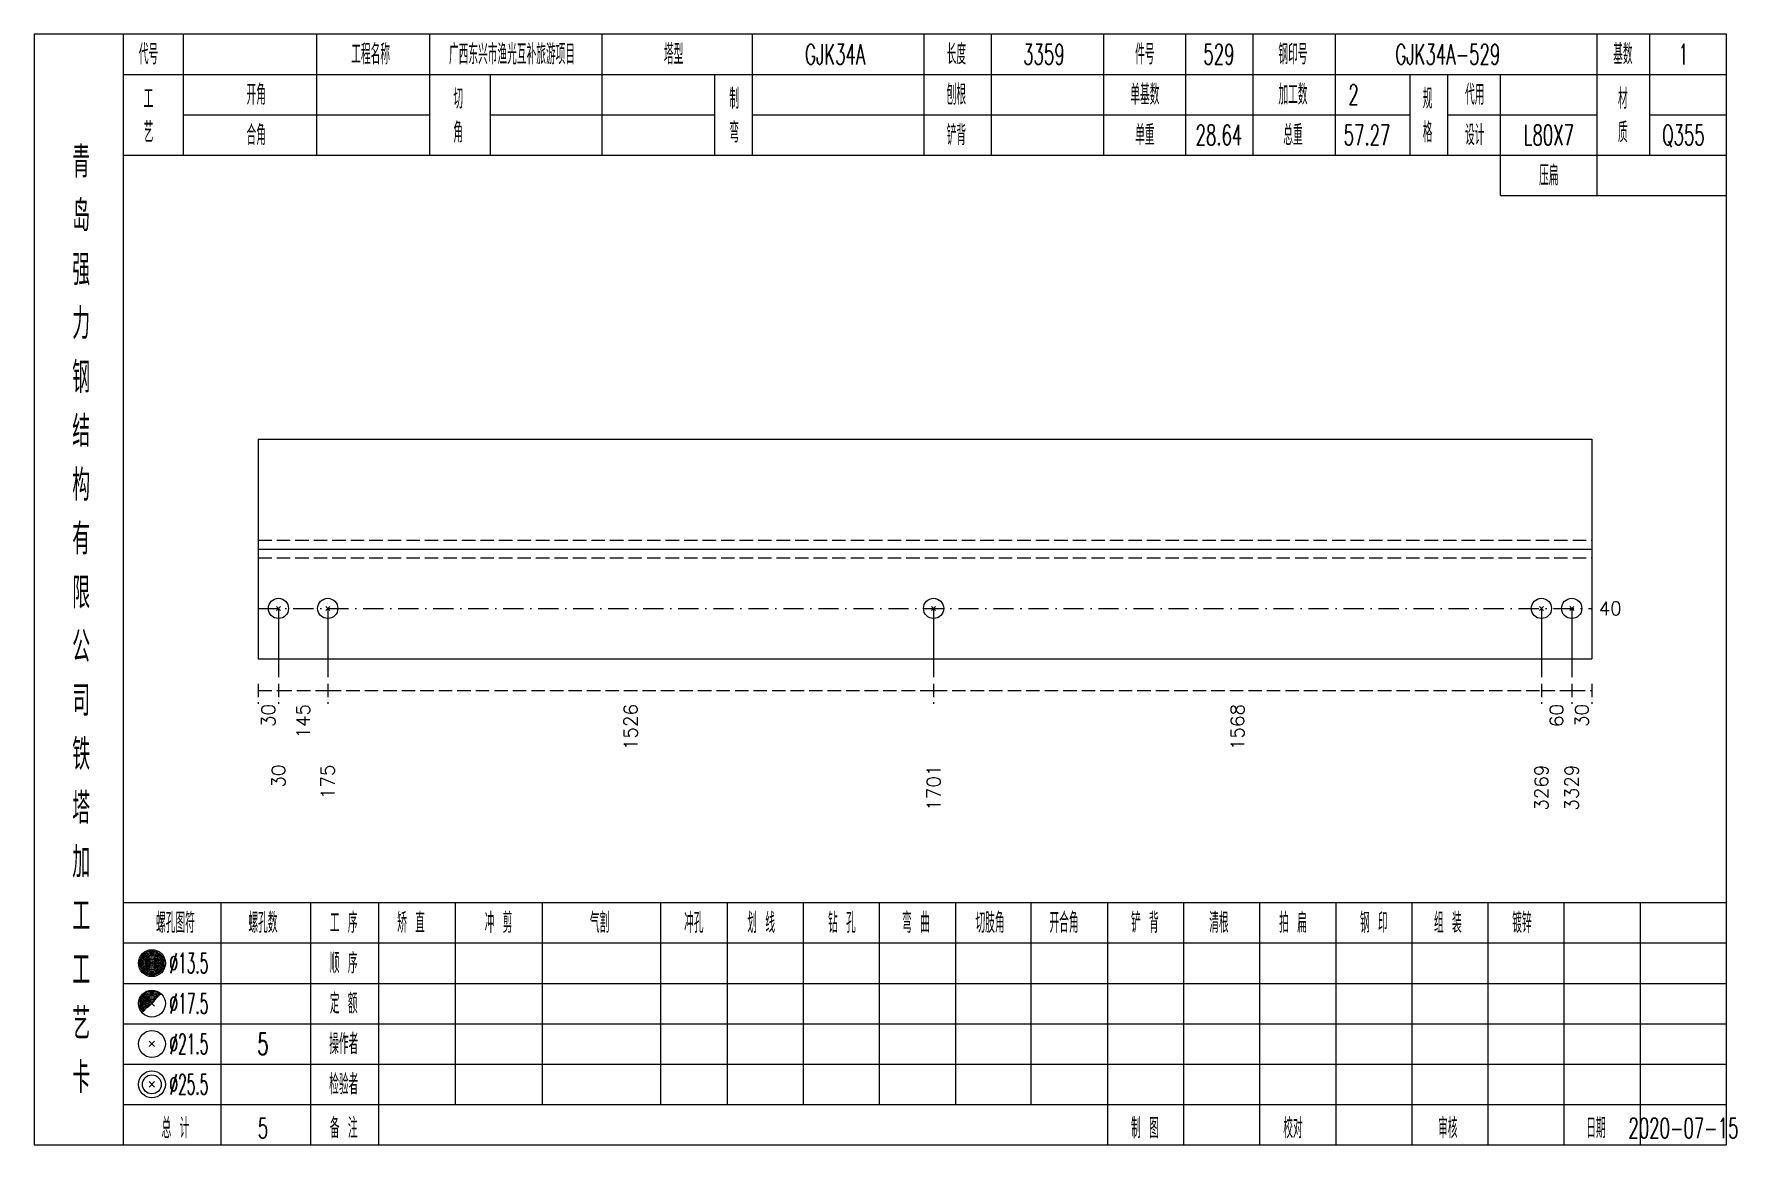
# Model space of a CAD drawing. Extents: x 0 to 2606, y -377 to 6479.
# Drawn here: x 2091.2 to 2344.1, y 4200 to 4365 of the extents above; entities that cross this region are included whole.
import ezdxf
from ezdxf.enums import TextEntityAlignment as Align

# ---------------------------------------------------------------- set-up
doc = ezdxf.new("R2010")
doc.units = 0
doc.header["$MEASUREMENT"] = 0
doc.linetypes.add('一点画线', pattern=[5.2, 3, -1, 0.2, -1])
doc.linetypes.add('虚线', pattern=[2.75, 2, -0.75])
doc.layers.get('0').update_dxf_attribs({"linetype": 'CONTINUOUS', "lineweight": 25})
doc.layers.add('1', color=7, linetype='CONTINUOUS', lineweight=25)
doc.layers.add('4', color=7, linetype='CONTINUOUS', lineweight=25)
doc.styles.get("Standard").update_dxf_attribs({"font": 'simplex.shx', "width": 0.7, "height": 3, "bigfont": 'gbhzfs.shx'})

msp = doc.modelspace()

# ---------------------------------------------------------------- texts
at = {"color": 7, "linetype": 'Continuous', "lineweight": 13}
msp.add_text('40', height=2, dxfattribs=at).set_placement((2323.6, 4279.69), align=Align.MIDDLE_LEFT)
at = {"color": 8, "linetype": 'Continuous', "lineweight": 9}
for s, p in [('30', (2126, 4265.5)), ('145', (2131.16, 4265.5)), ('1526', (2179.82, 4265.5)), ('1568', (2269.96, 4265.5)), ('60', (2317.35, 4265.5)), ('30', (2321.1, 4265.5))]:
    msp.add_text(s, height=2, rotation=90, dxfattribs=at).set_placement(p, align=Align.MIDDLE_RIGHT)
at = {"layer": '1', "color": 7, "linetype": 'Continuous', "lineweight": 13}
for s, p in [('30', (2127.5, 4256.5)), ('175', (2134.82, 4256.5)), ('1701', (2224.82, 4256.5)), ('3269', (2315.1, 4256.5)), ('3329', (2319.6, 4256.5))]:
    msp.add_text(s, height=2, rotation=90, dxfattribs=at).set_placement(p, align=Align.MIDDLE_RIGHT)
at = {"layer": '4', "color": 1, "linetype": 'Continuous', "lineweight": 13}
for s, height, width, p in [('代号', 3, 0.6, (2108.2, 4362)), ('工程名称', 3, 0.6, (2141.2, 4362)), ('广西东兴市渔光互补旅游项目', 3, 0.6, (2162.2, 4362)), ('塔型', 3, 0.6, (2186.2, 4362)), ('GJK34A', 3, 0.6, (2210.2, 4362)), ('长度', 3, 0.6, (2228.2, 4362)), ('3359', 3, 0.6, (2241.2, 4362)), ('件号', 3, 0.6, (2256.2, 4362)), ('529', 3, 0.6, (2267.2, 4362)), ('钢印号', 3, 0.6, (2278.2, 4362)), ('GJK34A-529', 3, 0.6, (2301.2, 4362)), ('基数', 3, 0.6, (2327.2, 4362)), ('1', 3, 0.6, (2336.2, 4362)), ('工', 3, 0.6, (2108.2, 4355.4)), ('开角', 3, 0.6, (2124.2, 4356)), ('切', 3, 0.6, (2154.2, 4355.4)), ('制', 3, 0.6, (2195.2, 4355.4)), ('刨根', 3, 0.6, (2228.2, 4356)), ('单基数', 3, 0.6, (2256.2, 4356)), ('加工数', 3, 0.6, (2278.2, 4356)), ('2', 3, 0.6, (2287.2, 4356)), ('规', 3, 0.6, (2298.2, 4355.4)), ('代用', 3, 0.6, (2305.2, 4356)), ('材', 3, 0.6, (2327.2, 4355.4)), ('艺', 3, 0.6, (2108.2, 4350.4)), ('合角', 3, 0.6, (2124.2, 4350)), ('角', 3, 0.6, (2154.2, 4350.4)), ('弯', 3, 0.6, (2195.2, 4350.4)), ('铲背', 3, 0.6, (2228.2, 4350)), ('单重', 3, 0.6, (2256.2, 4350)), ('28.64', 3, 0.6, (2267.2, 4350)), ('总重', 3, 0.6, (2278.2, 4350)), ('57.27', 3, 0.6, (2289.2, 4350)), ('格', 3, 0.6, (2298.2, 4350.4)), ('设计', 3, 0.6, (2305.2, 4350)), ('L80X7', 3, 0.6, (2316.2, 4350)), ('质', 3, 0.6, (2327.2, 4350.4)), ('Q355', 3, 0.6, (2336.2, 4350)), ('青', 4.6, 0.8, (2098.2, 4346)), ('压扁', 3, 0.6, (2316.2, 4344)), ('岛', 4.6, 0.8, (2098.2, 4338)), ('强', 4.6, 0.8, (2098.2, 4330)), ('力', 4.6, 0.8, (2098.2, 4322)), ('钢', 4.6, 0.8, (2098.2, 4314)), ('结', 4.6, 0.8, (2098.2, 4306)), ('构', 4.6, 0.8, (2098.2, 4298)), ('有', 4.6, 0.8, (2098.2, 4290)), ('限', 4.6, 0.8, (2098.2, 4282)), ('公', 4.6, 0.8, (2098.2, 4274)), ('司', 4.6, 0.8, (2098.2, 4266)), ('铁', 4.6, 0.8, (2098.2, 4258)), ('塔', 4.6, 0.8, (2098.2, 4250)), ('加', 4.6, 0.8, (2098.2, 4242)), ('工', 4.6, 0.8, (2098.2, 4234)), ('螺孔图符', 3, 0.6, (2112.2, 4233)), ('螺孔数', 3, 0.6, (2125.2, 4233)), ('工 序', 3, 0.6, (2137.2, 4233)), ('矫 直', 3, 0.6, (2147.2, 4233)), ('冲 剪', 3, 0.6, (2160.2, 4233)), ('气割', 3, 0.6, (2175.2, 4233)), ('冲孔', 3, 0.6, (2189.2, 4233)), ('划 线', 3, 0.6, (2199.2, 4233)), ('钻 孔', 3, 0.6, (2211.2, 4233)), ('弯 曲', 3, 0.6, (2222.2, 4233)), ('切肢角', 3, 0.6, (2233.2, 4233)), ('开合角', 3, 0.6, (2244.2, 4233)), ('铲 背', 3, 0.6, (2256.2, 4233)), ('清根', 3, 0.6, (2267.2, 4233)), ('拍 扁', 3, 0.6, (2278.2, 4233)), ('钢 印', 3, 0.6, (2290.2, 4233)), ('组 装', 3, 0.6, (2301.2, 4233)), ('镀锌', 3, 0.6, (2312.2, 4233)), ('工', 4.6, 0.8, (2098.2, 4226)), ('%%C13.5', 3, 0.5, (2114.2, 4227)), ('顺 序', 3, 0.6, (2137.2, 4227)), ('%%C17.5', 3, 0.5, (2114.2, 4221)), ('定 额', 3, 0.6, (2137.2, 4221)), ('艺', 4.6, 0.8, (2098.2, 4218)), ('操作者', 3, 0.6, (2137.2, 4215)), ('%%C21.5', 3, 0.5, (2114.2, 4215)), ('5', 3.2, 0.6, (2125.2, 4215)), ('卡', 4.6, 0.8, (2098.2, 4210)), ('%%C25.5', 3, 0.5, (2114.2, 4209)), ('检验者', 3, 0.6, (2137.2, 4209)), ('总 计', 3, 0.6, (2112.2, 4202.5)), ('5', 3, 0.6, (2125.2, 4202.5)), ('备 注', 3, 0.6, (2137.2, 4202.5)), ('制 图', 3, 0.6, (2256.2, 4202.5)), ('校对', 3, 0.6, (2278.2, 4202.5)), ('审核', 3, 0.6, (2301.2, 4202.5)), ('日期', 3, 0.6, (2323.2, 4202.5)), ('2020-07-15', 3, 0.6, (2336.2, 4202.5))]:
    msp.add_text(s, height=height, dxfattribs=dict(at, width=width)).set_placement(p, align=Align.MIDDLE_CENTER)

# ---------------------------------------------------------------- linework, layer by layer
at = {"color": 7, "linetype": 'Continuous', "lineweight": 18}
for p, q in [((2124.5, 4304.81), (2124.5, 4272.19)), ((2124.5, 4304.81), (2322.6, 4304.81)), ((2322.6, 4304.81), (2322.6, 4272.19)), ((2124.5, 4288.5), (2322.6, 4288.5))]:
    msp.add_line(p, q, dxfattribs=at)
at = {"color": 1, "linetype": '虚线', "lineweight": 18}
for p, q in [((2124.5, 4289.81), (2322.6, 4289.81)), ((2124.5, 4287.19), (2322.6, 4287.19))]:
    msp.add_line(p, q, dxfattribs=at)
at = {"color": 3, "linetype": '一点画线', "lineweight": 13}
msp.add_line((2124.5, 4279.69), (2322.6, 4279.69), dxfattribs=at)
at = {"color": 7, "linetype": 'Continuous', "lineweight": 13}
for p, q in [((2127.5, 4279.69), (2127.5, 4269.5)), ((2134.82, 4279.69), (2134.82, 4269.5)), ((2224.82, 4279.69), (2224.82, 4269.5)), ((2315.1, 4279.69), (2315.1, 4269.5)), ((2319.6, 4279.69), (2319.6, 4269.5))]:
    msp.add_line(p, q, dxfattribs=at)
at = {"color": 8, "linetype": '虚线', "lineweight": 9}
for p, q in [((2124.5, 4268.5), (2124.5, 4265.5)), ((2124.5, 4267.5), (2127.5, 4267.5)), ((2127.5, 4268.5), (2127.5, 4265.5)), ((2127.5, 4268.5), (2127.5, 4265.5)), ((2127.5, 4267.5), (2134.82, 4267.5)), ((2134.82, 4268.5), (2134.82, 4265.5)), ((2134.82, 4268.5), (2134.82, 4265.5)), ((2134.82, 4267.5), (2224.82, 4267.5)), ((2224.82, 4268.5), (2224.82, 4265.5)), ((2224.82, 4268.5), (2224.82, 4265.5)), ((2224.82, 4267.5), (2315.1, 4267.5)), ((2315.1, 4268.5), (2315.1, 4265.5)), ((2315.1, 4268.5), (2315.1, 4265.5)), ((2315.1, 4267.5), (2319.6, 4267.5)), ((2319.6, 4268.5), (2319.6, 4265.5)), ((2319.6, 4268.5), (2319.6, 4265.5)), ((2319.6, 4267.5), (2322.6, 4267.5)), ((2322.6, 4268.5), (2322.6, 4265.5))]:
    msp.add_line(p, q, dxfattribs=at)
at = {"layer": '1', "color": 7, "linetype": 'Continuous', "lineweight": 13}
for p, q in [((2127.2, 4279.39), (2127.8, 4279.99)), ((2127.8, 4279.39), (2127.2, 4279.99)), ((2134.52, 4279.39), (2135.12, 4279.99)), ((2135.12, 4279.39), (2134.52, 4279.99)), ((2224.52, 4279.39), (2225.12, 4279.99)), ((2225.12, 4279.39), (2224.52, 4279.99)), ((2314.8, 4279.39), (2315.4, 4279.99)), ((2315.4, 4279.39), (2314.8, 4279.99)), ((2319.3, 4279.39), (2319.9, 4279.99)), ((2319.9, 4279.39), (2319.3, 4279.99))]:
    msp.add_line(p, q, dxfattribs=at)
at = {"layer": '1', "color": 7, "linetype": 'Continuous', "lineweight": 18}
msp.add_line((2124.5, 4272.19), (2322.6, 4272.19), dxfattribs=at)
at = {"layer": '1', "color": 7, "linetype": 'Continuous', "lineweight": 13}
for centre in [(2127.5, 4279.69), (2134.82, 4279.69), (2224.82, 4279.69), (2315.1, 4279.69), (2319.6, 4279.69)]:
    msp.add_circle(centre, 1.5, dxfattribs=at)
at = {"layer": '4', "color": 1, "linetype": 'Continuous', "lineweight": 18}
for p, q in [((2104.5, 4200), (2104.5, 4365)), ((2113.4, 4347), (2113.4, 4365)), ((2133.2, 4347), (2133.2, 4365)), ((2150, 4347), (2150, 4365)), ((2175.6, 4347), (2175.6, 4365)), ((2197.9, 4347), (2197.9, 4365)), ((2223.4, 4347), (2223.4, 4365)), ((2233.4, 4347), (2233.4, 4365)), ((2250.1, 4347), (2250.1, 4365)), ((2262.3, 4347), (2262.3, 4365)), ((2272.3, 4347), (2272.3, 4365)), ((2284.5, 4347), (2284.5, 4365)), ((2323.4, 4341), (2323.4, 4365)), ((2331.2, 4347), (2331.2, 4365)), ((2104.5, 4359), (2342.6, 4359)), ((2159, 4347), (2159, 4359)), ((2192.3, 4347), (2192.3, 4359)), ((2295.6, 4347), (2295.6, 4359)), ((2301.2, 4347), (2301.2, 4359)), ((2309, 4341), (2309, 4359)), ((2113.4, 4353), (2150, 4353)), ((2159, 4353), (2192.3, 4353)), ((2197.9, 4353), (2295.6, 4353)), ((2301.2, 4353), (2323.4, 4353)), ((2331.2, 4353), (2342.6, 4353)), ((2104.5, 4347), (2342.6, 4347)), ((2309, 4341), (2342.6, 4341)), ((2104.5, 4236), (2342.6, 4236)), ((2119, 4200), (2119, 4236)), ((2132.3, 4200), (2132.3, 4236)), ((2142.4, 4200), (2142.4, 4236)), ((2153.8, 4206), (2153.8, 4236)), ((2166.7, 4206), (2166.7, 4236)), ((2184.3, 4206), (2184.3, 4236)), ((2194.2, 4206), (2194.2, 4236)), ((2205.5, 4206), (2205.5, 4236)), ((2216.8, 4206), (2216.8, 4236)), ((2228.1, 4206), (2228.1, 4236)), ((2239.3, 4206), (2239.3, 4236)), ((2250.7, 4206), (2250.7, 4236)), ((2262, 4206), (2262, 4236)), ((2273.3, 4206), (2273.3, 4236)), ((2284.6, 4206), (2284.6, 4236)), ((2295.9, 4206), (2295.9, 4236)), ((2307.2, 4206), (2307.2, 4236)), ((2318.5, 4206), (2318.5, 4236)), ((2329.8, 4206), (2329.8, 4236)), ((2104.5, 4230), (2342.6, 4230)), ((2104.5, 4224), (2342.6, 4224)), ((2104.5, 4218), (2342.6, 4218)), ((2104.5, 4212), (2342.6, 4212)), ((2104.5, 4206), (2342.6, 4206)), ((2250.7, 4200), (2250.7, 4206)), ((2262, 4200), (2262, 4206)), ((2273.3, 4200), (2273.3, 4206)), ((2284.6, 4200), (2284.6, 4206)), ((2295.9, 4200), (2295.9, 4206)), ((2307.2, 4200), (2307.2, 4206)), ((2318.5, 4200), (2318.5, 4206)), ((2329.8, 4200), (2329.8, 4206))]:
    msp.add_line(p, q, dxfattribs=at)
at = {"layer": '4', "color": 7, "linetype": 'Continuous', "lineweight": 13}
for p, q in [((2108.5, 4226.8), (2108.9, 4227.2)), ((2108.9, 4226.8), (2108.5, 4227.2)), ((2108.3, 4214.6), (2109.1, 4215.4)), ((2109.1, 4214.6), (2108.3, 4215.4)), ((2108.3, 4208.6), (2109.1, 4209.4)), ((2109.1, 4208.6), (2108.3, 4209.4))]:
    msp.add_line(p, q, dxfattribs=at)
at = {"layer": '4', "color": 7, "linetype": 'Continuous', "lineweight": 0}
for p, q in [((2108.3, 4220.6), (2109.1, 4221.4)), ((2108.3, 4221.4), (2109.1, 4220.6))]:
    msp.add_line(p, q, dxfattribs=at)
at = {"layer": '4', "color": 1, "linetype": 'Continuous', "lineweight": 18}
msp.add_lwpolyline([(2091.2, 4365), (2091.2, 4200), (2342.6, 4200), (2342.6, 4365)], close=True, dxfattribs=at)
at = {"layer": '4', "color": 7, "linetype": 'Continuous', "lineweight": 13}
for centre, radius in [((2108.7, 4227), 2), ((2108.7, 4227), 1.8), ((2108.7, 4227), 1.6), ((2108.7, 4227), 1.4), ((2108.7, 4227), 1.2), ((2108.7, 4227), 1), ((2108.7, 4227), 0.8), ((2108.7, 4227), 0.6), ((2108.7, 4227), 0.4), ((2108.7, 4227), 0.2), ((2108.7, 4221), 2), ((2108.7, 4215), 2), ((2108.7, 4209), 2), ((2108.7, 4209), 1.4)]:
    msp.add_circle(centre, radius, dxfattribs=at)
for radius in [1.8, 1.6, 1.4, 1.2, 1, 0.8, 0.6, 0.4, 0.2]:
    msp.add_arc((2108.7, 4221), radius, 45, 225, dxfattribs=at)

msp.set_redraw_order([(e.dxf.handle, doc.entitydb.next_handle()) for e in msp.query("TEXT MTEXT ATTDEF DIMENSION ARC_DIMENSION")])  # texts and dimensions are drawn at this point

doc.saveas('drawing.dxf')
